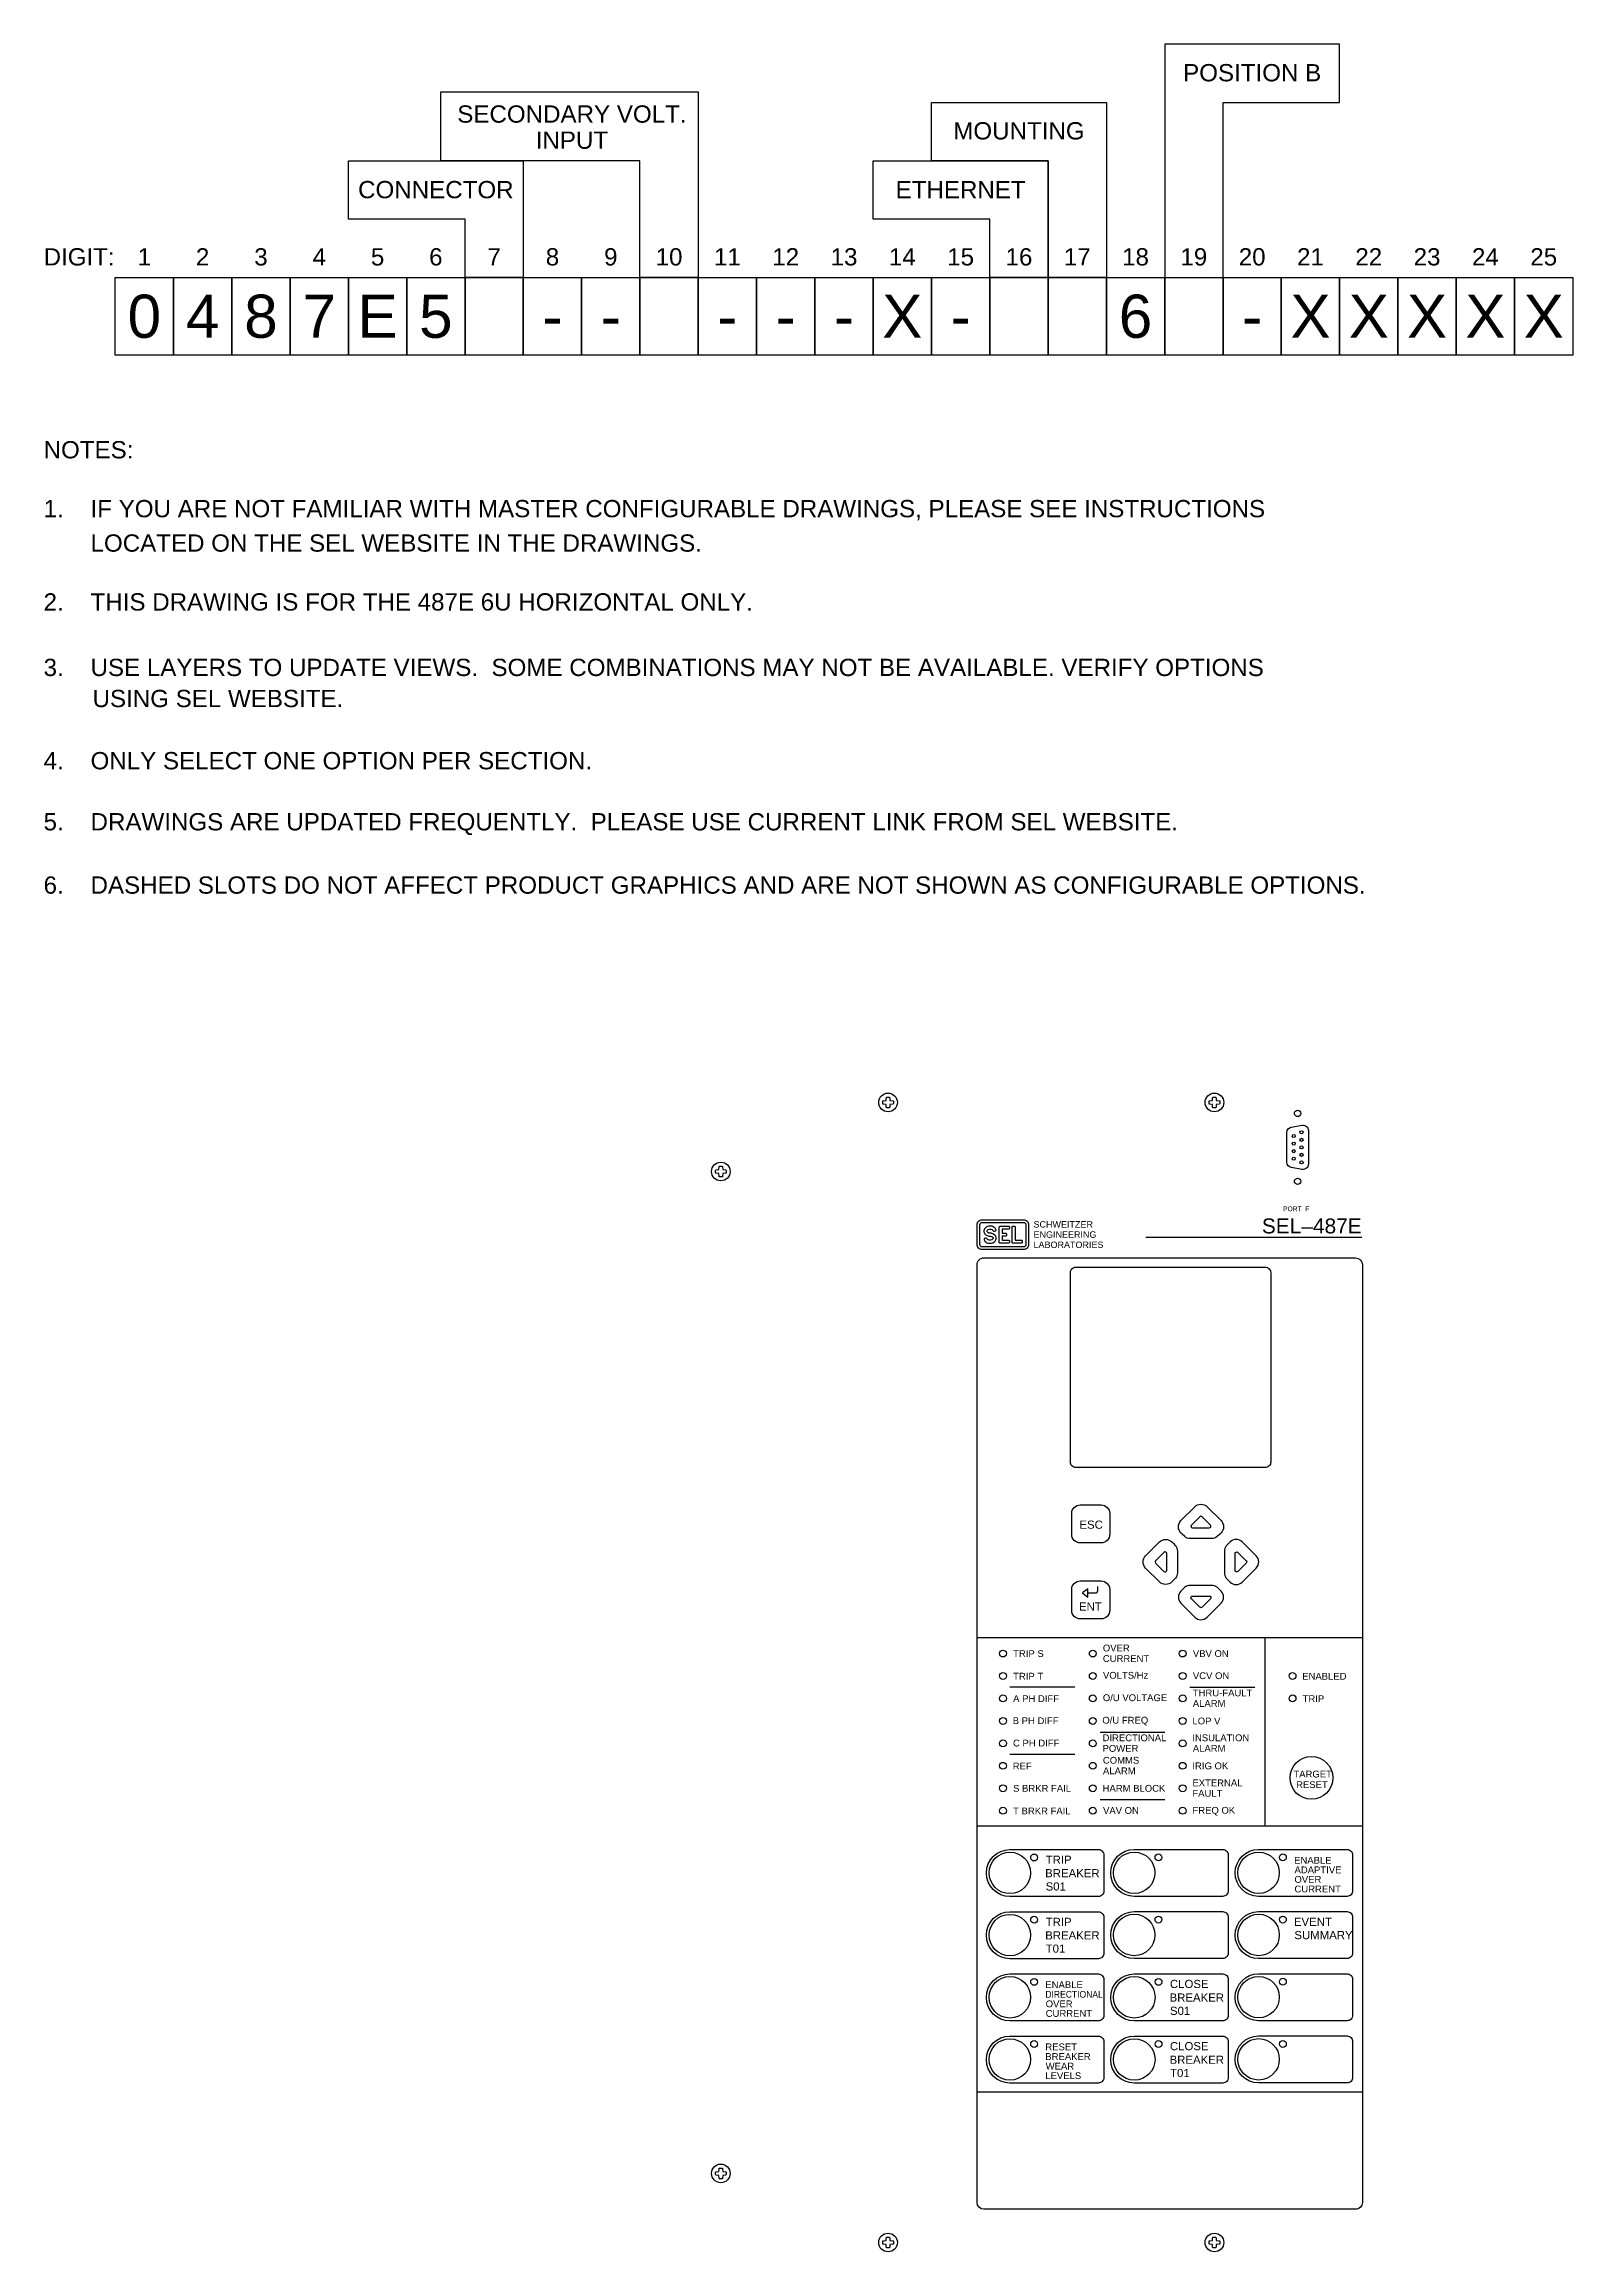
# Model space of a CAD drawing. Header units: inches. Extents: x 0.5 to 47.5, y 0.5 to 35.3.
# Drawn here: x 0.51 to 22.63, y 3.4 to 35.35 of the extents above; entities that cross this region are included whole.
import ezdxf
from ezdxf.enums import TextEntityAlignment as Align

# ---------------------------------------------------------------- set-up
doc = ezdxf.new("R2010")
doc.units = ezdxf.units.IN
doc.header["$MEASUREMENT"] = 0
doc.layers.add('5.0_____[DWG]', color=7, linetype='Continuous')
doc.styles.add('Arial', font='arial.ttf')

msp = doc.modelspace()

# ---------------------------------------------------------------- texts
at = {"layer": '5.0_____[DWG]', "style": 'Arial'}
for s, height, p in [('POSITION B', 0.25, (17.989, 34.809)), ('SECONDARY VOLT.', 0.25, (8.145, 34.211)), ('MOUNTING', 0.25, (14.614, 33.968)), ('INPUT', 0.25, (8.145, 33.833)), ('CONNECTOR', 0.25, (6.176, 33.117)), ('ETHERNET', 0.25, (13.77, 33.117)), ('1', 0.25, (1.958, 32.144)), ('2', 0.25, (2.801, 32.144)), ('3', 0.25, (3.645, 32.144)), ('4', 0.25, (4.489, 32.144)), ('5', 0.25, (5.333, 32.144)), ('6', 0.25, (6.176, 32.144)), ('7', 0.25, (7.02, 32.144)), ('8', 0.25, (7.864, 32.144)), ('9', 0.25, (8.708, 32.144)), ('10', 0.25, (9.551, 32.144)), ('11', 0.25, (10.395, 32.144)), ('12', 0.25, (11.239, 32.144)), ('13', 0.25, (12.083, 32.144)), ('14', 0.25, (12.926, 32.144)), ('15', 0.25, (13.77, 32.144)), ('16', 0.25, (14.614, 32.144)), ('17', 0.25, (15.458, 32.144)), ('18', 0.25, (16.301, 32.144)), ('19', 0.25, (17.145, 32.144)), ('20', 0.25, (17.989, 32.144)), ('21', 0.25, (18.833, 32.144)), ('22', 0.25, (19.676, 32.144)), ('23', 0.25, (20.52, 32.144)), ('24', 0.25, (21.364, 32.144)), ('25', 0.25, (22.208, 32.144)), ('0', 0.625, (1.958, 31.097)), ('4', 0.625, (2.801, 31.097)), ('8', 0.625, (3.645, 31.097)), ('7', 0.625, (4.489, 31.097)), ('E', 0.625, (5.333, 31.097)), ('5', 0.625, (6.176, 31.097)), ('X', 0.625, (12.926, 31.097)), ('6', 0.625, (16.301, 31.097)), ('X', 0.625, (18.833, 31.097)), ('X', 0.625, (19.677, 31.097)), ('X', 0.625, (20.52, 31.097)), ('X', 0.625, (21.364, 31.097)), ('X', 0.625, (22.208, 31.097)), ('-', 0.625, (7.864, 31.097)), ('-', 0.625, (8.708, 31.097)), ('-', 0.625, (10.395, 31.097)), ('-', 0.625, (11.239, 31.097)), ('-', 0.625, (12.083, 31.097)), ('-', 0.625, (13.77, 31.097)), ('-', 0.625, (17.989, 31.097))]:
    msp.add_text(s, height=height, dxfattribs=at).set_placement(p, align=Align.CENTER)
for s, height, p in [('DIGIT:', 0.25, (0.5, 32.144)), ('NOTES:', 0.25, (0.5, 29.352)), ('1.    IF YOU ARE NOT FAMILIAR WITH MASTER CONFIGURABLE DRAWINGS, PLEASE SEE INSTRUCTIONS', 0.25, (0.5, 28.5)), ('       LOCATED ON THE SEL WEBSITE IN THE DRAWINGS.', 0.25, (0.5, 28.002)), ('2.    THIS DRAWING IS FOR THE 487E 6U HORIZONTAL ONLY.', 0.25, (0.5, 27.15)), ('3.    USE LAYERS TO UPDATE VIEWS.  SOME COMBINATIONS MAY NOT BE AVAILABLE. VERIFY OPTIONS', 0.25, (0.5, 26.202)), ('       USING SEL WEBSITE.', 0.25, (0.529, 25.752)), ('4.    ONLY SELECT ONE OPTION PER SECTION.', 0.25, (0.5, 24.852)), ('5.    DRAWINGS ARE UPDATED FREQUENTLY.  PLEASE USE CURRENT LINK FROM SEL WEBSITE.', 0.25, (0.5, 23.968)), ('6.    DASHED SLOTS DO NOT AFFECT PRODUCT GRAPHICS AND ARE NOT SHOWN AS CONFIGURABLE OPTIONS.', 0.25, (0.5, 23.052)), ('SCHWEITZER', 0.0931, (14.825, 18.22)), ('PORT  F', 0.0688, (18.437, 18.456)), ('ENGINEERING', 0.09313, (14.825, 18.072)), ('LABORATORIES', 0.09313, (14.825, 17.924)), ('ESC', 0.118, (15.489, 13.861)), ('ENT', 0.118, (15.483, 12.676)), ('OVER', 0.0983, (15.828, 12.086)), ('TRIP S', 0.0983, (14.53, 12.005)), ('CURRENT', 0.0983, (15.828, 11.933)), ('VBV ON', 0.0983, (17.131, 12.005)), ('TRIP T', 0.0983, (14.53, 11.678)), ('VOLTS/Hz', 0.0983, (15.83, 11.691)), ('VCV ON', 0.0983, (17.131, 11.685)), ('THRU-FAULT', 0.0983, (17.13, 11.436)), ('ENABLED', 0.0983, (18.713, 11.677)), ('A PH DIFF', 0.0983, (14.53, 11.353)), ('O/U VOLTAGE', 0.09833, (15.828, 11.366)), ('ALARM', 0.0983, (17.13, 11.283)), ('TRIP', 0.0983, (18.719, 11.352)), ('B PH DIFF', 0.0983, (14.524, 11.033)), ('O/U FREQ', 0.0983, (15.821, 11.041)), ('DIRECTIONAL', 0.09833, (15.824, 10.786)), ('LOP V', 0.0983, (17.125, 11.03)), ('INSULATION', 0.0983, (17.123, 10.786)), ('C PH DIFF', 0.0983, (14.528, 10.71)), ('POWER', 0.0983, (15.824, 10.633)), ('COMMS', 0.0983, (15.829, 10.461)), ('ALARM', 0.0983, (17.13, 10.633)), ('REF', 0.0983, (14.524, 10.378)), ('ALARM', 0.0983, (15.83, 10.308)), ('EXTERNAL', 0.0983, (17.124, 10.134)), ('IRIG OK', 0.0983, (17.124, 10.38)), ('TARGET', 0.0983, (18.586, 10.261)), ('S BRKR FAIL', 0.09833, (14.529, 10.055)), ('HARM BLOCK', 0.0983, (15.825, 10.055)), ('FAULT', 0.0983, (17.124, 9.983)), ('RESET', 0.0983, (18.625, 10.108)), ('T BRKR FAIL', 0.09833, (14.53, 9.728)), ('VAV ON', 0.0983, (15.831, 9.734)), ('FREQ OK', 0.0983, (17.125, 9.737)), ('TRIP', 0.118, (15.001, 9.012)), ('ADAPTIVE', 0.0983, (18.602, 8.875)), ('ENABLE', 0.0983, (18.596, 9.014)), ('BREAKER', 0.118, (14.994, 8.817)), ('S01', 0.118, (15, 8.625)), ('OVER', 0.0983, (18.601, 8.737)), ('CURRENT', 0.0983, (18.601, 8.598)), ('TRIP', 0.118, (15.001, 8.112)), ('BREAKER', 0.118, (14.994, 7.917)), ('EVENT', 0.118, (18.593, 8.114)), ('SUMMARY', 0.118, (18.6, 7.921)), ('T01', 0.118, (15.001, 7.725)), ('OVER', 0.0983, (15.001, 6.936)), ('ENABLE', 0.0983, (14.996, 7.212)), ('CLOSE', 0.118, (16.799, 7.214)), ('BREAKER', 0.118, (16.794, 7.017)), ('CURRENT', 0.0983, (15.001, 6.797)), ('S01', 0.118, (16.8, 6.825)), ('RESET', 0.0983, (14.996, 6.313)), ('CLOSE', 0.118, (16.799, 6.314)), ('WEAR', 0.0983, (15.001, 6.034)), ('BREAKER', 0.0983, (14.996, 6.173)), ('BREAKER', 0.118, (16.794, 6.117)), ('LEVELS', 0.0983, (14.996, 5.896)), ('T01', 0.118, (16.801, 5.925))]:
    msp.add_text(s, height=height, dxfattribs=at).set_placement(p)
msp.add_text('SEL–487E', height=0.2163, dxfattribs=at).set_placement((19.574, 18.135), align=Align.RIGHT)
at = {"layer": '5.0_____[DWG]', "style": 'Arial', "width": 0.9}
msp.add_text('DIRECTIONAL', height=0.09833, dxfattribs=at).set_placement((14.996, 7.074))

# ---------------------------------------------------------------- linework, layer by layer
at = {"layer": '5.0_____[DWG]'}
for points in [[(17.567, 34.503), (19.254, 34.503), (19.254, 35.347), (16.723, 35.347), (16.723, 31.972), (17.567, 31.972), (17.567, 34.503)], [(9.13, 33.66), (6.25, 33.66), (6.25, 34.656), (9.973, 34.656), (9.973, 31.972), (9.129, 31.972), (9.13, 33.66)], [(15.036, 33.66), (13.348, 33.66), (13.348, 34.503), (15.879, 34.503), (15.879, 31.972), (15.036, 31.972), (15.036, 33.66)], [(6.598, 32.816), (4.911, 32.816), (4.911, 33.66), (7.442, 33.66), (7.442, 31.972), (6.598, 31.972), (6.598, 32.816)], [(14.192, 32.816), (12.504, 32.816), (12.504, 33.66), (15.036, 33.66), (15.036, 31.972), (14.192, 31.972), (14.192, 32.816)], [(15.611, 12.99), (15.536, 12.932), (15.611, 12.873)]]:
    msp.add_lwpolyline(points, close=True, dxfattribs=at)
for points in [[(2.379, 30.847), (1.536, 30.847), (1.536, 31.972), (2.379, 31.972), (2.379, 30.847)], [(3.223, 30.847), (2.379, 30.847), (2.379, 31.972), (3.223, 31.972), (3.223, 30.847)], [(4.067, 30.847), (3.223, 30.847), (3.223, 31.972), (4.067, 31.972), (4.067, 30.847)], [(4.911, 30.847), (4.067, 30.847), (4.067, 31.972), (4.911, 31.972), (4.911, 30.847)], [(5.754, 30.847), (4.911, 30.847), (4.911, 31.972), (5.754, 31.972), (5.754, 30.847)], [(6.598, 30.847), (5.754, 30.847), (5.754, 31.972), (6.598, 31.972), (6.598, 30.847)], [(7.442, 30.847), (6.598, 30.847), (6.598, 31.972), (7.442, 31.972), (7.442, 30.847)], [(8.286, 30.847), (7.442, 30.847), (7.442, 31.972), (8.286, 31.972), (8.286, 30.847)], [(9.129, 30.847), (8.286, 30.847), (8.286, 31.972), (9.129, 31.972), (9.129, 30.847)], [(9.973, 30.847), (9.129, 30.847), (9.129, 31.972), (9.973, 31.972), (9.973, 30.847)], [(10.817, 30.847), (9.973, 30.847), (9.973, 31.972), (10.817, 31.972), (10.817, 30.847)], [(11.661, 30.847), (10.817, 30.847), (10.817, 31.972), (11.661, 31.972), (11.661, 30.847)], [(12.504, 30.847), (11.661, 30.847), (11.661, 31.972), (12.504, 31.972), (12.504, 30.847)], [(13.348, 30.847), (12.504, 30.847), (12.504, 31.972), (13.348, 31.972), (13.348, 30.847)], [(14.192, 30.847), (13.348, 30.847), (13.348, 31.972), (14.192, 31.972), (14.192, 30.847)], [(15.036, 30.847), (14.192, 30.847), (14.192, 31.972), (15.036, 31.972), (15.036, 30.847)], [(15.879, 30.847), (15.036, 30.847), (15.036, 31.972), (15.879, 31.972), (15.879, 30.847)], [(16.723, 30.847), (15.879, 30.847), (15.879, 31.972), (16.723, 31.972), (16.723, 30.847)], [(17.567, 30.847), (16.723, 30.847), (16.723, 31.972), (17.567, 31.972), (17.567, 30.847)], [(18.411, 30.847), (17.567, 30.847), (17.567, 31.972), (18.411, 31.972), (18.411, 30.847)], [(19.254, 30.847), (18.411, 30.847), (18.411, 31.972), (19.254, 31.972), (19.254, 30.847)], [(20.098, 30.847), (19.254, 30.847), (19.254, 31.972), (20.098, 31.972), (20.098, 30.847)], [(20.942, 30.847), (20.098, 30.847), (20.098, 31.972), (20.942, 31.972), (20.942, 30.847)], [(21.786, 30.847), (20.942, 30.847), (20.942, 31.972), (21.786, 31.972), (21.786, 30.847)], [(22.629, 30.847), (21.786, 30.847), (21.786, 31.972), (22.629, 31.972), (22.629, 30.847)], [(15.422, 11.568), (14.484, 11.568)], [(17.089, 11.568), (18.027, 11.568)], [(15.788, 10.918), (16.726, 10.918)], [(15.422, 10.593), (14.484, 10.593)], [(15.788, 9.943), (16.726, 9.943)]]:
    msp.add_lwpolyline(points, dxfattribs=at)
for points in [[(12.797, 20.014, -0.391794), (12.788, 20.005), (12.749, 20.003, 0.399739), (12.748, 20.002), (12.745, 19.962, -0.391859), (12.737, 19.954), (12.703, 19.954, -0.391764), (12.695, 19.962), (12.693, 20.002, 0.399816), (12.692, 20.003), (12.652, 20.005, -0.391825), (12.644, 20.014), (12.644, 20.031), (12.644, 20.048, -0.391806), (12.652, 20.056), (12.692, 20.058, 0.399638), (12.693, 20.059), (12.695, 20.099, -0.391814), (12.703, 20.107), (12.737, 20.107, -0.39186), (12.745, 20.099), (12.748, 20.059, 0.399739), (12.749, 20.058), (12.788, 20.056, -0.391769), (12.797, 20.048), (12.797, 20.031), (12.797, 20.014)], [(17.519, 20.014, -0.391794), (17.511, 20.005), (17.471, 20.003, 0.399739), (17.47, 20.002), (17.468, 19.962, -0.391859), (17.46, 19.954), (17.426, 19.954, -0.391764), (17.417, 19.962), (17.415, 20.002, 0.399816), (17.414, 20.003), (17.374, 20.005, -0.391825), (17.366, 20.014), (17.366, 20.031), (17.366, 20.048, -0.391806), (17.374, 20.056), (17.414, 20.058, 0.399638), (17.415, 20.059), (17.417, 20.099, -0.391814), (17.426, 20.107), (17.46, 20.107, -0.39186), (17.468, 20.099), (17.47, 20.059, 0.399739), (17.471, 20.058), (17.511, 20.056, -0.391769), (17.519, 20.048), (17.519, 20.031), (17.519, 20.014)], [(10.377, 19.014, -0.391794), (10.368, 19.005), (10.329, 19.003, 0.399739), (10.328, 19.002), (10.325, 18.962, -0.391859), (10.317, 18.954), (10.283, 18.954, -0.391764), (10.275, 18.962), (10.273, 19.002, 0.399816), (10.272, 19.003), (10.232, 19.005, -0.391825), (10.224, 19.014), (10.224, 19.031), (10.224, 19.048, -0.391806), (10.232, 19.056), (10.272, 19.058, 0.399638), (10.273, 19.059), (10.275, 19.099, -0.391814), (10.283, 19.107), (10.317, 19.107, -0.39186), (10.325, 19.099), (10.328, 19.059, 0.399739), (10.329, 19.058), (10.368, 19.056, -0.391769), (10.377, 19.048), (10.377, 19.031), (10.377, 19.014)], [(15.611, 12.932), (15.719, 12.932, 0.414214), (15.754, 12.967), (15.754, 13.024)], [(10.377, 4.514, -0.391794), (10.368, 4.505), (10.329, 4.503, 0.399739), (10.328, 4.502), (10.325, 4.462, -0.391859), (10.317, 4.454), (10.283, 4.454, -0.391764), (10.275, 4.462), (10.273, 4.502, 0.399816), (10.272, 4.503), (10.232, 4.505, -0.391825), (10.224, 4.514), (10.224, 4.531), (10.224, 4.548, -0.391806), (10.232, 4.556), (10.272, 4.558, 0.399638), (10.273, 4.559), (10.275, 4.599, -0.391814), (10.283, 4.607), (10.317, 4.607, -0.39186), (10.325, 4.599), (10.328, 4.559, 0.399739), (10.329, 4.558), (10.368, 4.556, -0.391769), (10.377, 4.548), (10.377, 4.531), (10.377, 4.514)], [(12.797, 3.514, -0.391794), (12.788, 3.505), (12.749, 3.503, 0.399739), (12.748, 3.502), (12.745, 3.462, -0.391859), (12.737, 3.454), (12.703, 3.454, -0.391764), (12.695, 3.462), (12.693, 3.502, 0.399816), (12.692, 3.503), (12.652, 3.505, -0.391825), (12.644, 3.514), (12.644, 3.531), (12.644, 3.548, -0.391806), (12.652, 3.556), (12.692, 3.558, 0.399638), (12.693, 3.559), (12.695, 3.599, -0.391814), (12.703, 3.607), (12.737, 3.607, -0.39186), (12.745, 3.599), (12.748, 3.559, 0.399739), (12.749, 3.558), (12.788, 3.556, -0.391769), (12.797, 3.548), (12.797, 3.531), (12.797, 3.514)], [(17.519, 3.514, -0.391794), (17.511, 3.505), (17.471, 3.503, 0.399739), (17.47, 3.502), (17.468, 3.462, -0.391859), (17.46, 3.454), (17.426, 3.454, -0.391764), (17.417, 3.462), (17.415, 3.502, 0.399816), (17.414, 3.503), (17.374, 3.505, -0.391825), (17.366, 3.514), (17.366, 3.531), (17.366, 3.548, -0.391806), (17.374, 3.556), (17.414, 3.558, 0.399638), (17.415, 3.559), (17.417, 3.599, -0.391814), (17.426, 3.607), (17.46, 3.607, -0.39186), (17.468, 3.599), (17.47, 3.559, 0.399739), (17.471, 3.558), (17.511, 3.556, -0.391769), (17.519, 3.548), (17.519, 3.531), (17.519, 3.514)]]:
    msp.add_lwpolyline(points, format="xyb", dxfattribs=at)
for points in [[(18.802, 19.623), (18.802, 19.139, -0.46318), (18.71, 19.061), (18.556, 19.088, -0.363045), (18.491, 19.166), (18.491, 19.596, -0.360245), (18.556, 19.674), (18.71, 19.701, -0.463312)], [(14.754, 17.976, -0.414214), (14.679, 17.901), (14.083, 17.901, -0.414214), (14.008, 17.976), (14.008, 18.259, -0.414214), (14.083, 18.334), (14.679, 18.334, -0.414214), (14.754, 18.259)], [(14.714, 17.976, -0.414214), (14.679, 17.94), (14.083, 17.94, -0.414214), (14.048, 17.976), (14.048, 18.259, -0.414214), (14.083, 18.295), (14.679, 18.295, -0.414214), (14.714, 18.259)], [(14.192, 18.242, 0.192116), (14.128, 18.217, 0.12608), (14.108, 18.179, 0.336344), (14.144, 18.109, 0.087668), (14.195, 18.095, -0.022201), (14.211, 18.093, -0.039737), (14.221, 18.089, -0.23043), (14.24, 18.071, -0.182747), (14.238, 18.056, -0.221111), (14.204, 18.037, -0.058363), (14.183, 18.037, -0.13415), (14.16, 18.048, 0.006668), (14.148, 18.063, 0.085557), (14.145, 18.065, 0.231613), (14.115, 18.063, 0.170757), (14.11, 18.055, 0.118457), (14.111, 18.043, 0.153081), (14.137, 18.01, 0.186266), (14.2, 17.992, 0.192116), (14.264, 18.017, 0.12608), (14.284, 18.055, 0.336344), (14.248, 18.124, 0.087668), (14.197, 18.139, -0.022201), (14.182, 18.141, -0.039737), (14.171, 18.144, -0.23043), (14.152, 18.163, -0.182747), (14.154, 18.177, -0.221111), (14.188, 18.196, -0.058363), (14.209, 18.197, -0.13415), (14.232, 18.186, 0.006668), (14.244, 18.171, 0.085557), (14.247, 18.169, 0.231613), (14.277, 18.171, 0.170757), (14.282, 18.178, 0.118457), (14.281, 18.191, 0.153081), (14.255, 18.223, 0.186266)], [(14.371, 18.094), (14.371, 18.037), (14.464, 18.037, -0.424366), (14.476, 18.026), (14.476, 18.005, -0.404134), (14.464, 17.994), (14.34, 17.994, -0.432614), (14.328, 18.006), (14.328, 18.226, -0.396049), (14.34, 18.239), (14.464, 18.239, -0.424366), (14.476, 18.227), (14.476, 18.207, -0.404134), (14.464, 18.195), (14.371, 18.195), (14.371, 18.138), (14.425, 18.138, -0.353971), (14.434, 18.128), (14.434, 18.128), (14.434, 18.104, -0.353971), (14.425, 18.094)], [(14.526, 18.239), (14.548, 18.239, -0.432614), (14.559, 18.226), (14.559, 18.037), (14.651, 18.037, -0.424366), (14.662, 18.026), (14.662, 18.005, -0.404134), (14.651, 17.994), (14.526, 17.994, -0.432614), (14.515, 18.006), (14.515, 18.226, -0.396049)], [(15.502, 14.206), (15.802, 14.206, -0.414214), (15.927, 14.081), (15.927, 13.781, -0.414214), (15.802, 13.656), (15.502, 13.656, -0.414214), (15.377, 13.781), (15.377, 14.081, -0.414214)], [(17.092, 13.72, -0.176539), (17.014, 13.747), (16.977, 13.783), (16.958, 13.802, -0.414214), (16.958, 13.979), (17.159, 14.18, -0.414214), (17.336, 14.18), (17.538, 13.979, -0.414214), (17.538, 13.802), (17.519, 13.783), (17.482, 13.747, -0.176539), (17.403, 13.72)], [(17.231, 14.035), (17.109, 13.914, 0.66386), (17.126, 13.873), (17.369, 13.873, 0.66386), (17.386, 13.914), (17.264, 14.035, 0.408376)], [(16.907, 13.225, -0.176539), (16.88, 13.146), (16.845, 13.11), (16.826, 13.091, -0.414214), (16.649, 13.091), (16.447, 13.292, -0.414214), (16.447, 13.469), (16.649, 13.67, -0.414214), (16.826, 13.67), (16.845, 13.651), (16.88, 13.615, -0.176539), (16.907, 13.536)], [(16.592, 13.364), (16.713, 13.242, 0.66386), (16.754, 13.259), (16.754, 13.502, 0.66386), (16.713, 13.519), (16.592, 13.397, 0.408376)], [(17.588, 13.225, 0.176539), (17.615, 13.146), (17.651, 13.109), (17.67, 13.09, 0.414214), (17.846, 13.09), (18.048, 13.292, 0.414214), (18.048, 13.469), (17.846, 13.67, 0.414214), (17.67, 13.67), (17.651, 13.651), (17.615, 13.614, 0.176539), (17.588, 13.536)], [(17.903, 13.364), (17.782, 13.242, -0.66386), (17.741, 13.259), (17.741, 13.502, -0.66386), (17.782, 13.519), (17.903, 13.397, -0.408376)], [(15.502, 13.106), (15.802, 13.106, -0.414214), (15.927, 12.981), (15.927, 12.681, -0.414214), (15.802, 12.556), (15.502, 12.556, -0.414214), (15.377, 12.681), (15.377, 12.981, -0.414214)], [(17.092, 13.041, 0.176539), (17.014, 13.014), (16.977, 12.978), (16.958, 12.959, 0.414214), (16.958, 12.782), (17.159, 12.581, 0.414214), (17.336, 12.581), (17.538, 12.782, 0.414214), (17.538, 12.959), (17.519, 12.978), (17.482, 13.014, 0.176539), (17.403, 13.041)], [(17.231, 12.725), (17.109, 12.847, -0.66386), (17.126, 12.887), (17.369, 12.887, -0.66386), (17.386, 12.847), (17.264, 12.725, -0.408376)]]:
    msp.add_lwpolyline(points, format="xyb", close=True, dxfattribs=at)
at = {"layer": '5.0_____[DWG]', "linetype": 'Continuous', "flags": 128}
for points in [[(19.574, 18.077), (16.45, 18.077)], [(19.584, 12.281), (14.008, 12.281)], [(18.173, 12.281), (18.173, 9.555)], [(19.584, 9.555), (14.008, 9.555)], [(19.584, 5.706), (14.008, 5.706)]]:
    msp.add_lwpolyline(points, dxfattribs=at)
msp.add_lwpolyline([(14.108, 17.782), (19.484, 17.782, -0.414198), (19.584, 17.682), (19.584, 4.111, -0.41429), (19.484, 4.011), (14.108, 4.011, -0.414132), (14.008, 4.111), (14.008, 17.682, -0.414234)], format="xyb", close=True, dxfattribs=at)
at = {"layer": '5.0_____[DWG]', "flags": 128}
for points in [[(18.258, 17.566), (18.258, 14.826, -0.414214), (18.178, 14.746), (15.438, 14.746, -0.414214), (15.358, 14.826), (15.358, 17.566, -0.414214), (15.438, 17.646), (18.178, 17.646, -0.414214)], [(14.483, 9.218), (15.764, 9.218, -0.414214), (15.843, 9.138), (15.843, 8.618, -0.414214), (15.764, 8.538), (14.483, 8.538, -1)], [(16.283, 9.22), (17.563, 9.22, -0.414214), (17.643, 9.14), (17.643, 8.62, -0.414214), (17.563, 8.54), (16.283, 8.54, -1)], [(18.083, 9.22), (19.363, 9.22, -0.414214), (19.443, 9.14), (19.443, 8.62, -0.414214), (19.363, 8.54), (18.083, 8.54, -1)], [(14.483, 8.318), (15.764, 8.318, -0.414214), (15.843, 8.238), (15.843, 7.718, -0.414214), (15.764, 7.638), (14.483, 7.638, -1)], [(16.283, 8.32), (17.563, 8.32, -0.414214), (17.643, 8.24), (17.643, 7.72, -0.414214), (17.563, 7.64), (16.283, 7.64, -1)], [(18.083, 8.32), (19.363, 8.32, -0.414214), (19.443, 8.24), (19.443, 7.72, -0.414214), (19.363, 7.64), (18.083, 7.64, -1)], [(14.483, 7.418), (15.764, 7.418, -0.414214), (15.843, 7.338), (15.843, 6.818, -0.414214), (15.764, 6.738), (14.483, 6.738, -1)], [(16.283, 7.418), (17.564, 7.418, -0.414214), (17.643, 7.338), (17.643, 6.818, -0.414214), (17.564, 6.738), (16.283, 6.738, -1)], [(18.083, 7.42), (19.363, 7.42, -0.414214), (19.443, 7.34), (19.443, 6.82, -0.414214), (19.363, 6.74), (18.083, 6.74, -1)], [(14.483, 6.518), (15.764, 6.518, -0.414214), (15.843, 6.438), (15.843, 5.918, -0.414214), (15.764, 5.838), (14.483, 5.838, -1)], [(16.283, 6.518), (17.564, 6.518, -0.414214), (17.643, 6.438), (17.643, 5.918, -0.414214), (17.564, 5.838), (16.283, 5.838, -1)], [(18.083, 6.52), (19.363, 6.52, -0.414214), (19.443, 6.44), (19.443, 5.92, -0.414214), (19.363, 5.84), (18.083, 5.84, -1)]]:
    msp.add_lwpolyline(points, format="xyb", close=True, dxfattribs=at)
at = {"layer": '5.0_____[DWG]'}
for centre, radius in [((12.72, 20.031), 0.135), ((17.443, 20.031), 0.135), ((18.647, 19.873), 0.047), ((18.591, 19.544), 0.0225), ((18.703, 19.599), 0.0225), ((18.703, 19.49), 0.0225), ((18.591, 19.435), 0.0225), ((18.591, 19.326), 0.0225), ((18.591, 19.217), 0.0225), ((18.703, 19.381), 0.0225), ((18.703, 19.272), 0.0225), ((18.703, 19.163), 0.0225), ((10.3, 19.031), 0.135), ((18.647, 18.889), 0.047), ((14.383, 12.055), 0.05), ((15.683, 12.055), 0.05), ((16.983, 12.055), 0.05), ((14.383, 11.73), 0.05), ((15.683, 11.73), 0.05), ((16.983, 11.73), 0.05), ((18.573, 11.73), 0.05), ((14.383, 11.405), 0.05), ((15.683, 11.405), 0.05), ((16.983, 11.405), 0.05), ((18.573, 11.405), 0.05), ((14.383, 11.08), 0.05), ((15.683, 11.08), 0.05), ((16.983, 11.08), 0.05), ((14.383, 10.755), 0.05), ((15.683, 10.755), 0.05), ((16.983, 10.755), 0.05), ((18.847, 10.255), 0.31), ((14.383, 10.43), 0.05), ((15.683, 10.43), 0.05), ((16.983, 10.43), 0.05), ((14.383, 10.105), 0.05), ((15.683, 10.105), 0.05), ((16.983, 10.105), 0.05), ((14.383, 9.78), 0.05), ((15.683, 9.78), 0.05), ((16.983, 9.78), 0.05), ((14.834, 9.103), 0.05), ((16.633, 9.105), 0.05), ((18.433, 9.105), 0.05), ((14.834, 8.203), 0.05), ((16.633, 8.205), 0.05), ((18.433, 8.205), 0.05), ((14.834, 7.303), 0.05), ((16.634, 7.303), 0.05), ((18.433, 7.305), 0.05), ((14.834, 6.403), 0.05), ((16.634, 6.403), 0.05), ((18.433, 6.405), 0.05), ((10.3, 4.531), 0.135), ((12.72, 3.531), 0.135), ((17.443, 3.531), 0.135)]:
    msp.add_circle(centre, radius, dxfattribs=at)
for centre in [(14.483, 8.88), (16.282, 8.882), (18.082, 8.882), (14.483, 7.98), (16.282, 7.982), (18.082, 7.982), (14.483, 7.08), (16.283, 7.08), (18.082, 7.082), (14.483, 6.18), (16.283, 6.18), (18.082, 6.182)]:
    msp.add_ellipse(centre, major_axis=(-0.3, 0), ratio=0.999907, dxfattribs=at)

msp.set_redraw_order([(e.dxf.handle, doc.entitydb.next_handle()) for e in msp.query("TEXT MTEXT ATTDEF DIMENSION ARC_DIMENSION")])  # texts and dimensions are drawn at this point

doc.saveas('drawing.dxf')
